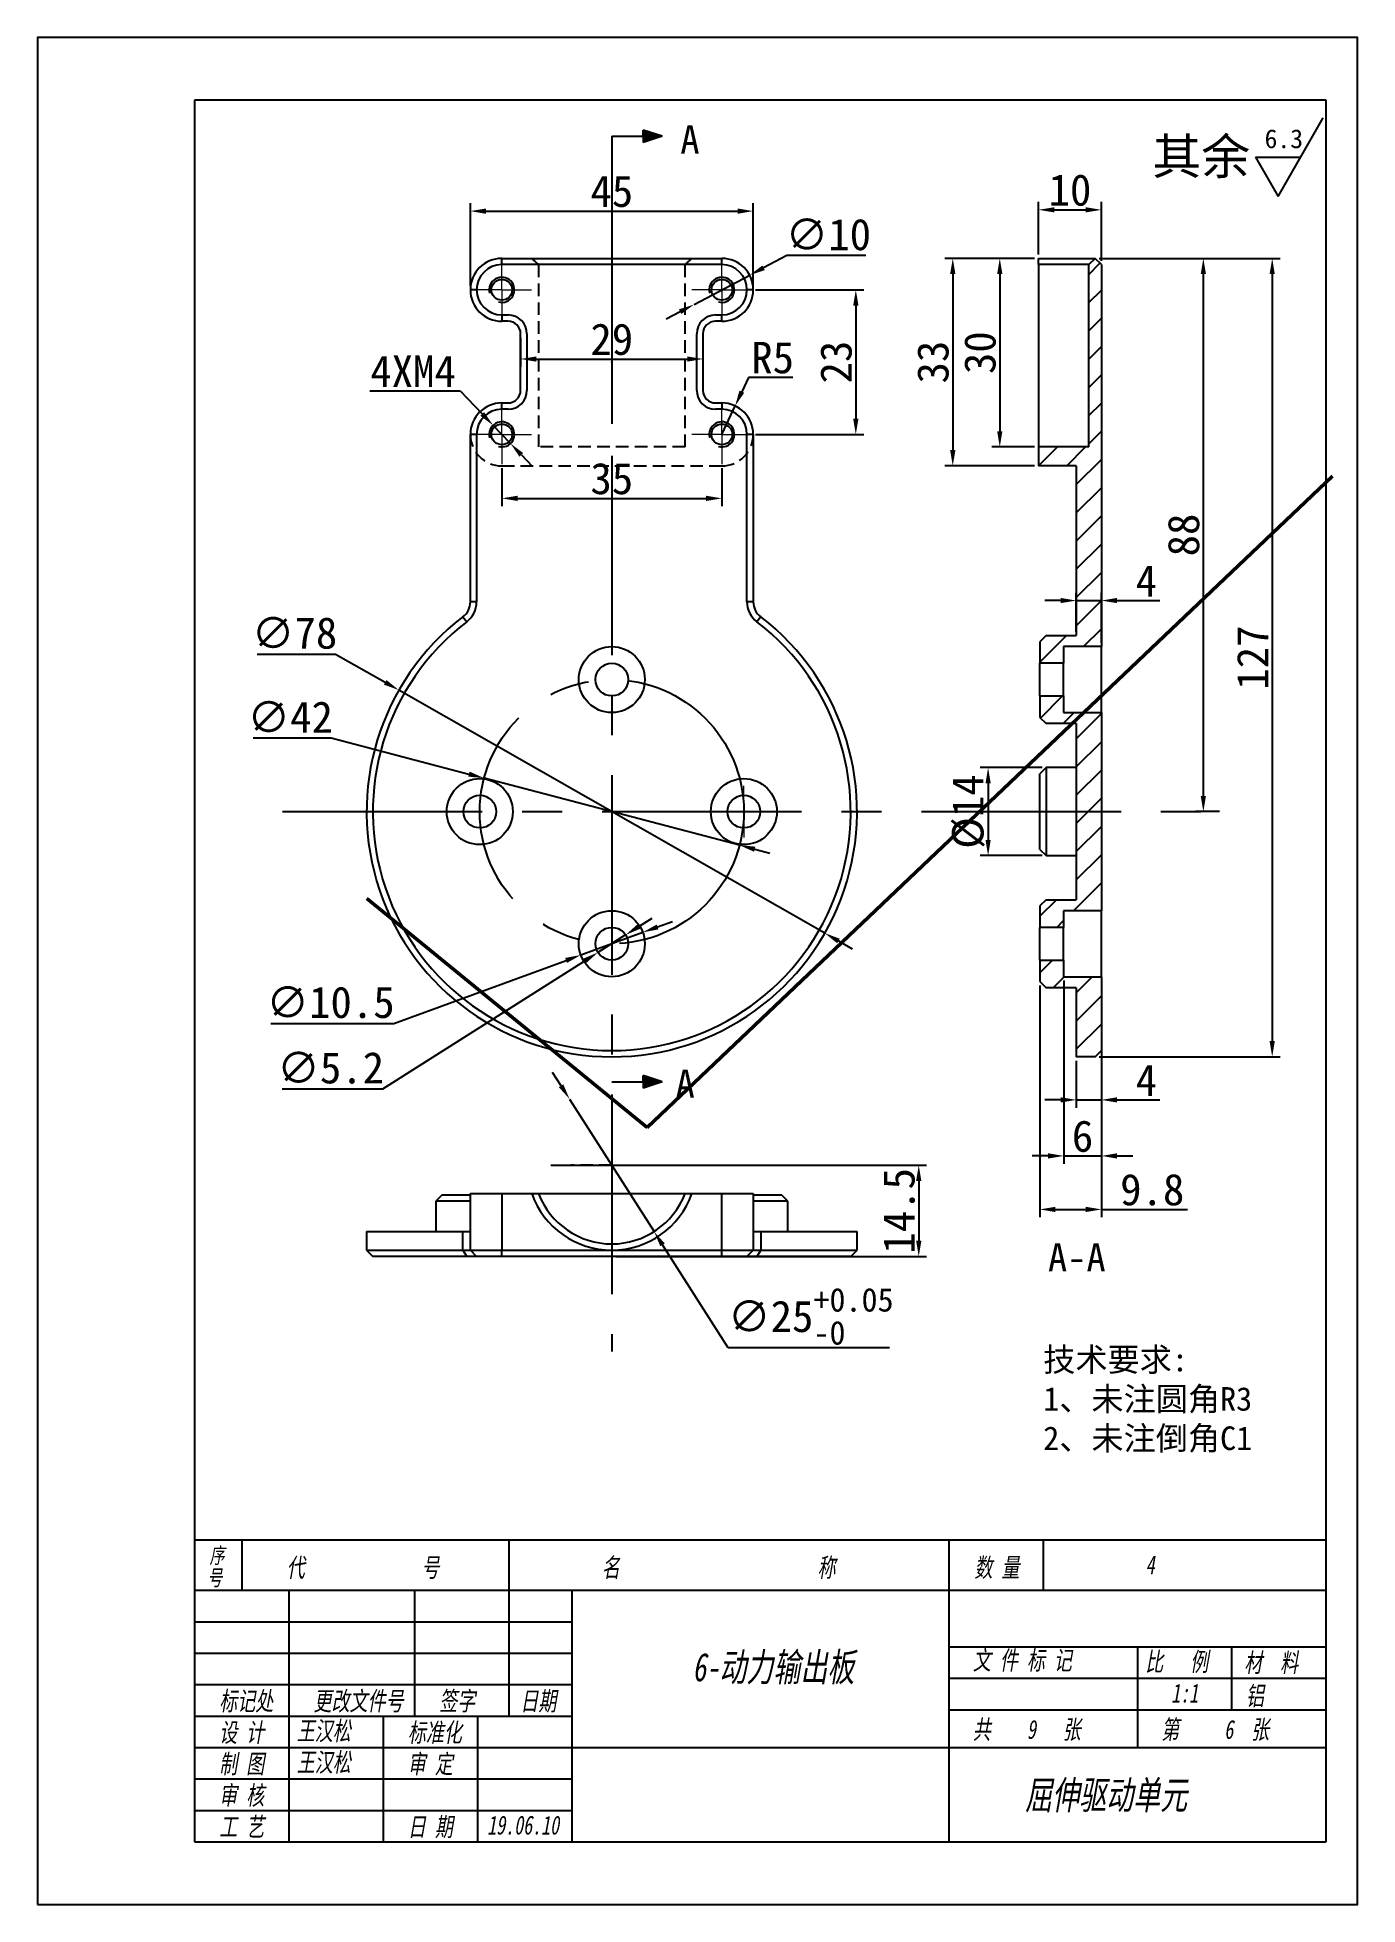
# Model space of a CAD drawing. Header units: millimetres. Extents: x 8840 to 20870, y -7456 to 1741.
# Drawn here: x 11804.6 to 12014.6, y -5488.7 to -5191.7 of the extents above; entities that cross this region are included whole.
import ezdxf

# ---------------------------------------------------------------- set-up
doc = ezdxf.new("R2010")
doc.units = ezdxf.units.MM
doc.linetypes.add('CENTER', pattern=[50.8, 31.75, -6.35, 6.35, -6.35])
doc.linetypes.add('JIS_02_2.0', pattern=[3, 2, -1])
doc.layers.get('0').update_dxf_attribs({"lineweight": 25})
for name, color, linetype in [('中心线', 5, 'CENTER'), ('临时线', 6, 'Continuous'), ('剖面线', 3, 'Continuous'), ('尺寸', 4, 'Continuous'), ('尺寸标注', 4, 'Continuous'), ('文字', 7, 'Continuous'), ('细实线', 2, 'Continuous'), ('虚线', 1, 'JIS_02_2.0')]:
    doc.layers.add(name, color=color, linetype=linetype)
doc.layers.add('粗实线', color=7, linetype='Continuous', lineweight=25)
doc.styles.get("Standard").update_dxf_attribs({"font": ''})
doc.styles.add('样式 2', font='', dxfattribs={"width": 0.7, "oblique": 10})
doc.styles.get('Standard').set_extended_font_data('SimSun')
doc.styles.get('样式 2').set_extended_font_data('SimSun')
doc.dimstyles.new('ISO-25 1.1', dxfattribs={"dimtxt": 5, "dimasz": 2.5, "dimexe": 1.25, "dimexo": 0.625, "dimtad": 1, "dimtoh": 1, "dimdsep": 46, "dimtxsty": 'Standard', "dimcen": 2.5, "dimclrt": 7, "dimadec": 0, "dimazin": 0, "dimtfac": 1, "dimtmove": 0, "dimatfit": 3, "dimfxl": 1, "dimarcsym": 0})
pattern_1 = [(45, (11592.0238, -5586.8202), (-2.245064, 2.245064), [])]

msp = doc.modelspace()

# ---------------------------------------------------------------- texts
at = {"style": '样式 2', "oblique": 10, "width": 0.7}
for s, height, p in [('序', 2.5, (11832.026, -5434.427)), ('代             号', 3, (11844.286, -5436.599)), ('名                      称', 3, (11894.417, -5436.599)), ('数 量', 3, (11953.673, -5436.599)), ('4', 3, (11980.888, -5436.17)), ('号', 2.5, (11831.681, -5437.981)), ('6-动力输出板', 4.5, (11908.82, -5453.193)), ('文 件 标 记', 3, (11953.426, -5451.358)), ('比   例', 3, (11980.85, -5451.576)), ('材  料', 3, (11996.586, -5451.735)), ('标记处', 3, (11833.555, -5457.834)), ('更改文件号', 3, (11848.555, -5457.834)), ('签字', 3, (11868.555, -5457.834)), ('日期', 3, (11881.444, -5457.834)), ('1:1', 3, (11984.958, -5456.576)), ('铝', 3, (11996.863, -5457.019)), ('设 计', 3, (11833.555, -5462.834)), ('王汉松', 3, (11845.888, -5462.576)), ('标准化', 3, (11863.555, -5462.834)), ('共    9   张', 3, (11953.426, -5462.358)), ('第     6  张', 3, (11983.387, -5462.358)), ('制 图', 3, (11833.555, -5467.834)), ('王汉松', 3, (11845.888, -5467.576)), ('审 定', 3, (11863.555, -5467.834)), ('审 核', 3, (11833.555, -5472.834)), ('屈伸驱动单元', 4.5, (11961.748, -5473.539)), ('工 艺', 3, (11833.555, -5477.834)), ('日 期', 3, (11863.555, -5477.834)), ('19.06.10', 3, (11876.163, -5477.573))]:
    msp.add_text(s, height=height, dxfattribs=at).set_placement(p)
at = {"layer": '文字'}
msp.add_text('其余', height=5.7, dxfattribs=at).set_placement((11981.965, -5213.504))
at = {"layer": '文字', "ltscale": 0.1, "insert": (11964.612, -5400.161), "char_height": 3.75, "width": 54.13968, "attachment_point": 1}
msp.add_mtext('{\\fSimSun|b0|i0|c134|p2;技术要求:\\P1、未注圆角R3\\P2、未注倒角C1}', dxfattribs=at)
at = {"layer": '粗实线', "char_height": 4.5}
for s, insert, attachment_point in [('{\\C7;A}', (11909.949, -5205.708), 3), ('{\\C7;A}', (11909.193, -5355.896), 3), ('{\\C7;A-A}', (11965.358, -5383.519), 1)]:
    msp.add_mtext_dynamic_manual_height_columns(s, width=35.09452, gutter_width=18.824, heights=[0], dxfattribs=dict(at, insert=insert, attachment_point=attachment_point))

# ---------------------------------------------------------------- blocks, each defined once
blk = doc.blocks.new('SW_CENTERMARKSYMBOL_5')
at = {"color": 0, "linetype": 'Continuous', "lineweight": 0}
for p, q in [((0, 2.5), (0, 4.1)), ((-2.5, 0), (-4.1, 0)), ((0, 0), (-2.5, 0)), ((0, 0), (0, 2.5)), ((0, 0), (0, -2.5)), ((0, 0), (2.5, 0)), ((2.5, 0), (4.1, 0)), ((0, -2.5), (0, -4.1))]:
    blk.add_line(p, q, dxfattribs=at)
blk = doc.blocks.new('SW_CENTERMARKSYMBOL_6')
at = {"color": 0, "linetype": 'Continuous', "lineweight": 0}
for p, q in [((0, 2.5), (0, 4.75)), ((-2.5, 0), (-4.75, 0)), ((0, 0), (-2.5, 0)), ((0, 0), (0, 2.5)), ((0, 0), (0, -2.5)), ((0, 0), (2.5, 0)), ((2.5, 0), (4.75, 0)), ((0, -2.5), (0, -4.75))]:
    blk.add_line(p, q, dxfattribs=at)
blk = doc.blocks.new('SW_CENTERMARKSYMBOL_7')
at = {"color": 0, "linetype": 'Continuous', "lineweight": 0}
for p, q in [((0, 2.5), (0, 4.75)), ((-2.5, 0), (-4.75, 0)), ((0, 0), (-2.5, 0)), ((0, 0), (0, 2.5)), ((0, 0), (0, -2.5)), ((0, 0), (2.5, 0)), ((2.5, 0), (4.75, 0)), ((0, -2.5), (0, -4.75))]:
    blk.add_line(p, q, dxfattribs=at)
blk = doc.blocks.new('SW_CENTERMARKSYMBOL_8')
at = {"color": 0, "linetype": 'Continuous', "lineweight": 0}
for p, q in [((0, 2.5), (0, 4.75)), ((-2.5, 0), (-4.75, 0)), ((0, 0), (-2.5, 0)), ((0, 0), (0, 2.5)), ((0, 0), (0, -2.5)), ((0, 0), (2.5, 0)), ((2.5, 0), (4.75, 0)), ((0, -2.5), (0, -4.75))]:
    blk.add_line(p, q, dxfattribs=at)
blk = doc.blocks.new('SW_CENTERMARKSYMBOL_9')
at = {"color": 0, "linetype": 'Continuous', "lineweight": 0}
for p, q in [((0, 2.5), (0, 4.75)), ((-2.5, 0), (-4.75, 0)), ((0, 0), (-2.5, 0)), ((0, 0), (0, 2.5)), ((0, 0), (0, -2.5)), ((0, 0), (2.5, 0)), ((2.5, 0), (4.75, 0)), ((0, -2.5), (0, -4.75))]:
    blk.add_line(p, q, dxfattribs=at)
blk = doc.blocks.new('ra')
at = {"layer": '细实线'}
for p, q in [((0, 0), (6, 10.39)), ((-3, 5.2), (0, 0)), ((-3, 5.2), (3, 5.2))]:
    blk.add_line(p, q, dxfattribs=at)
at = {"layer": '文字'}
blk.add_attdef('RA', (-1.78, 6.39), '', height=2.5, dxfattribs=at)
blk = doc.blocks.new('*D516')
at = {"layer": 'Defpoints', "color": 0}
for p in [(11972.86, -5226.88), (11990.07, -5314.88), (11993.3, -5314.88)]:
    blk.add_point(p, dxfattribs=at)
at = {"layer": '尺寸标注', "color": 0, "lineweight": -2}
for p, q in [((11973.48, -5226.88), (11991.32, -5226.88)), ((11990.07, -5229.38), (11990.07, -5312.38)), ((11992.67, -5314.88), (11988.82, -5314.88))]:
    blk.add_line(p, q, dxfattribs=at)
at = {"layer": '尺寸标注', "color": 0}
for points in [[(11989.66, -5229.38), (11990.49, -5229.38), (11990.07, -5226.88)], [(11989.66, -5312.38), (11990.49, -5312.38), (11990.07, -5314.88)]]:
    blk.add_solid(points, dxfattribs=at)
at = {"layer": '尺寸标注', "color": 7, "insert": (11986.95, -5270.88), "char_height": 5, "attachment_point": 5, "rotation": 90}
blk.add_mtext('88', dxfattribs=at)
blk = doc.blocks.new('*D517')
at = {"layer": 'Defpoints', "color": 0}
for p in [(11862.12, -5295.55), (11929.86, -5334.21)]:
    blk.add_point(p, dxfattribs=at)
at = {"layer": '尺寸标注', "color": 0, "lineweight": -2}
for p, q in [((11839.59, -5289.81), (11852.06, -5289.81)), ((11852.06, -5289.81), (11859.95, -5294.31)), ((11929.86, -5334.21), (11862.12, -5295.55)), ((11932.03, -5335.45), (11934.21, -5336.69))]:
    blk.add_line(p, q, dxfattribs=at)
at = {"layer": '尺寸标注', "color": 0}
for points in [[(11860.15, -5293.95), (11859.74, -5294.68), (11862.12, -5295.55)], [(11932.24, -5335.09), (11931.83, -5335.81), (11929.86, -5334.21)]]:
    blk.add_solid(points, dxfattribs=at)
at = {"layer": '尺寸标注', "color": 7, "insert": (11845.52, -5286.5), "char_height": 5, "attachment_point": 5}
blk.add_mtext('∅78', dxfattribs=at)
blk = doc.blocks.new('*D518')
at = {"layer": 'Defpoints', "color": 0}
for p in [(11973.86, -5219.16), (11963.86, -5226.88), (11973.86, -5227.88)]:
    blk.add_point(p, dxfattribs=at)
at = {"layer": '尺寸标注', "color": 0, "lineweight": -2}
for p, q in [((11963.86, -5226.26), (11963.86, -5217.91)), ((11973.86, -5227.26), (11973.86, -5217.91)), ((11966.36, -5219.16), (11971.36, -5219.16))]:
    blk.add_line(p, q, dxfattribs=at)
at = {"layer": '尺寸标注', "color": 0}
for points in [[(11966.36, -5218.75), (11966.36, -5219.58), (11963.86, -5219.16)], [(11971.36, -5218.75), (11971.36, -5219.58), (11973.86, -5219.16)]]:
    blk.add_solid(points, dxfattribs=at)
at = {"layer": '尺寸标注', "color": 7, "insert": (11968.86, -5216.04), "char_height": 5, "attachment_point": 5}
blk.add_mtext('10', dxfattribs=at)
blk = doc.blocks.new('*D519')
at = {"layer": 'Defpoints', "color": 0}
for p in [(11918.49, -5219.37), (11873.49, -5231.88), (11918.49, -5231.88)]:
    blk.add_point(p, dxfattribs=at)
at = {"layer": '尺寸标注', "color": 0, "lineweight": -2}
for p, q in [((11873.49, -5231.26), (11873.49, -5218.12)), ((11918.49, -5231.26), (11918.49, -5218.12)), ((11875.99, -5219.37), (11915.99, -5219.37))]:
    blk.add_line(p, q, dxfattribs=at)
at = {"layer": '尺寸标注', "color": 0}
for points in [[(11875.99, -5218.95), (11875.99, -5219.79), (11873.49, -5219.37)], [(11915.99, -5218.95), (11915.99, -5219.79), (11918.49, -5219.37)]]:
    blk.add_solid(points, dxfattribs=at)
at = {"layer": '尺寸标注', "color": 7, "insert": (11895.99, -5216.24), "char_height": 5, "attachment_point": 5}
blk.add_mtext('45', dxfattribs=at)
blk = doc.blocks.new('*D520')
at = {"layer": 'Defpoints', "color": 0}
for p in [(11878.49, -5259.63), (11913.49, -5259.63), (11913.49, -5265.05)]:
    blk.add_point(p, dxfattribs=at)
at = {"layer": '尺寸标注', "color": 0, "lineweight": -2}
for p, q in [((11878.49, -5260.26), (11878.49, -5266.3)), ((11913.49, -5260.26), (11913.49, -5266.3)), ((11880.99, -5265.05), (11910.99, -5265.05))]:
    blk.add_line(p, q, dxfattribs=at)
at = {"layer": '尺寸标注', "color": 0}
for points in [[(11880.99, -5264.64), (11880.99, -5265.47), (11878.49, -5265.05)], [(11910.99, -5264.64), (11910.99, -5265.47), (11913.49, -5265.05)]]:
    blk.add_solid(points, dxfattribs=at)
at = {"layer": '尺寸标注', "color": 7, "insert": (11895.99, -5261.93), "char_height": 5, "attachment_point": 5}
blk.add_mtext('35', dxfattribs=at)
blk = doc.blocks.new('*D521')
at = {"layer": 'Defpoints', "color": 0}
for p in [(11917.92, -5229.55), (11909.07, -5234.21)]:
    blk.add_point(p, dxfattribs=at)
at = {"layer": '尺寸标注', "color": 0, "lineweight": -2}
for p, q in [((11923.85, -5226.43), (11920.13, -5228.39)), ((11936.37, -5226.43), (11923.85, -5226.43)), ((11909.07, -5234.21), (11917.92, -5229.55)), ((11906.85, -5235.38), (11904.64, -5236.54))]:
    blk.add_line(p, q, dxfattribs=at)
at = {"layer": '尺寸标注', "color": 0}
for points in [[(11919.93, -5228.02), (11920.32, -5228.76), (11917.92, -5229.55)], [(11906.66, -5235.01), (11907.05, -5235.74), (11909.07, -5234.21)]]:
    blk.add_solid(points, dxfattribs=at)
at = {"layer": '尺寸标注', "color": 7, "insert": (11930.42, -5223.12), "char_height": 5, "attachment_point": 5}
blk.add_mtext('∅10', dxfattribs=at)
blk = doc.blocks.new('*D522')
at = {"layer": 'Defpoints', "color": 0}
for p in [(11877.11, -5253.44), (11879.87, -5256.33)]:
    blk.add_point(p, dxfattribs=at)
at = {"layer": '尺寸标注', "color": 0, "lineweight": -2}
for p, q in [((11857.52, -5247.95), (11871.86, -5247.95)), ((11871.86, -5247.95), (11875.38, -5251.63)), ((11879.87, -5256.33), (11877.11, -5253.44)), ((11881.6, -5258.14), (11883.33, -5259.94))]:
    blk.add_line(p, q, dxfattribs=at)
at = {"layer": '尺寸标注', "color": 0}
for points in [[(11875.68, -5251.34), (11875.08, -5251.92), (11877.11, -5253.44)], [(11881.9, -5257.85), (11881.3, -5258.42), (11879.87, -5256.33)]]:
    blk.add_solid(points, dxfattribs=at)
at = {"layer": '尺寸标注', "color": 7, "insert": (11864.38, -5244.83), "char_height": 5, "attachment_point": 5}
blk.add_mtext('4XM4', dxfattribs=at)
blk = doc.blocks.new('*D523')
at = {"layer": 'Defpoints', "color": 0}
for p in [(11915.61, -5250.35), (11913.49, -5254.88)]:
    blk.add_point(p, dxfattribs=at)
at = {"layer": '尺寸标注', "color": 0, "lineweight": -2}
for p, q in [((11917.72, -5245.82), (11916.66, -5248.09)), ((11924.79, -5245.82), (11917.72, -5245.82)), ((11913.49, -5254.88), (11915.61, -5250.35))]:
    blk.add_line(p, q, dxfattribs=at)
at = {"layer": '尺寸标注', "color": 0}
blk.add_solid([(11916.29, -5247.91), (11917.04, -5248.26), (11915.61, -5250.35)], dxfattribs=at)
at = {"layer": '尺寸标注', "color": 7, "insert": (11921.57, -5242.7), "char_height": 5, "attachment_point": 5}
blk.add_mtext('R5', dxfattribs=at)
blk = doc.blocks.new('*D524')
at = {"layer": 'Defpoints', "color": 0}
for p in [(11918.24, -5231.88), (11918.24, -5254.88), (11934.8, -5254.88)]:
    blk.add_point(p, dxfattribs=at)
at = {"layer": '尺寸标注', "color": 0, "lineweight": -2}
for p, q in [((11918.87, -5231.88), (11936.05, -5231.88)), ((11934.8, -5234.38), (11934.8, -5252.38)), ((11918.87, -5254.88), (11936.05, -5254.88))]:
    blk.add_line(p, q, dxfattribs=at)
at = {"layer": '尺寸标注', "color": 0}
for points in [[(11934.38, -5234.38), (11935.22, -5234.38), (11934.8, -5231.88)], [(11934.38, -5252.38), (11935.22, -5252.38), (11934.8, -5254.88)]]:
    blk.add_solid(points, dxfattribs=at)
at = {"layer": '尺寸标注', "color": 7, "insert": (11931.68, -5243.38), "char_height": 5, "attachment_point": 5, "rotation": 90}
blk.add_mtext('23', dxfattribs=at)
blk = doc.blocks.new('*D525')
at = {"layer": 'Defpoints', "color": 0}
for p in [(11881.49, -5238.88), (11910.49, -5238.88), (11910.49, -5242.89)]:
    blk.add_point(p, dxfattribs=at)
at = {"layer": '尺寸标注', "color": 0, "lineweight": -2}
for p, q in [((11881.49, -5239.51), (11881.49, -5244.14)), ((11910.49, -5239.51), (11910.49, -5244.14)), ((11883.99, -5242.89), (11907.99, -5242.89))]:
    blk.add_line(p, q, dxfattribs=at)
at = {"layer": '尺寸标注', "color": 0}
for points in [[(11883.99, -5242.48), (11883.99, -5243.31), (11881.49, -5242.89)], [(11907.99, -5242.48), (11907.99, -5243.31), (11910.49, -5242.89)]]:
    blk.add_solid(points, dxfattribs=at)
at = {"layer": '尺寸标注', "color": 7, "insert": (11895.99, -5239.77), "char_height": 5, "attachment_point": 5}
blk.add_mtext('29', dxfattribs=at)
blk = doc.blocks.new('*D526')
at = {"layer": 'Defpoints', "color": 0}
for p in [(11875.68, -5309.55), (11916.3, -5320.22)]:
    blk.add_point(p, dxfattribs=at)
at = {"layer": '尺寸标注', "color": 0, "lineweight": -2}
for p, q in [((11838.92, -5303.15), (11851.36, -5303.15)), ((11851.36, -5303.15), (11873.26, -5308.91)), ((11916.3, -5320.22), (11875.68, -5309.55)), ((11918.72, -5320.86), (11921.14, -5321.49))]:
    blk.add_line(p, q, dxfattribs=at)
at = {"layer": '尺寸标注', "color": 0}
for points in [[(11873.37, -5308.51), (11873.16, -5309.31), (11875.68, -5309.55)], [(11918.82, -5320.45), (11918.61, -5321.26), (11916.3, -5320.22)]]:
    blk.add_solid(points, dxfattribs=at)
at = {"layer": '尺寸标注', "color": 7, "insert": (11844.83, -5299.84), "char_height": 5, "attachment_point": 5}
blk.add_mtext('∅42', dxfattribs=at)
blk = doc.blocks.new('*D527')
at = {"layer": 'Defpoints', "color": 0}
for p in [(11900.92, -5334.08), (11891.06, -5337.69)]:
    blk.add_point(p, dxfattribs=at)
at = {"layer": '尺寸标注', "color": 0, "lineweight": -2}
for p, q in [((11900.92, -5334.08), (11891.06, -5337.69)), ((11903.27, -5333.22), (11905.62, -5332.36)), ((11861.33, -5348.56), (11888.71, -5338.54)), ((11841.78, -5348.56), (11861.33, -5348.56))]:
    blk.add_line(p, q, dxfattribs=at)
at = {"layer": '尺寸标注', "color": 0}
for points in [[(11903.13, -5332.83), (11903.41, -5333.61), (11900.92, -5334.08)], [(11888.57, -5338.15), (11888.85, -5338.94), (11891.06, -5337.69)]]:
    blk.add_solid(points, dxfattribs=at)
at = {"layer": '尺寸标注', "color": 7, "insert": (11851.24, -5345.24), "char_height": 5, "attachment_point": 5}
blk.add_mtext('∅10.5', dxfattribs=at)
blk = doc.blocks.new('*D528')
at = {"layer": 'Defpoints', "color": 0}
for p in [(11898.19, -5334.49), (11893.79, -5337.28)]:
    blk.add_point(p, dxfattribs=at)
at = {"layer": '尺寸标注', "color": 0, "lineweight": -2}
for p, q in [((11900.3, -5333.15), (11902.41, -5331.81)), ((11898.19, -5334.49), (11893.79, -5337.28)), ((11859.57, -5358.97), (11891.68, -5338.61)), ((11843.57, -5358.97), (11859.57, -5358.97))]:
    blk.add_line(p, q, dxfattribs=at)
at = {"layer": '尺寸标注', "color": 0}
for points in [[(11900.07, -5332.8), (11900.52, -5333.5), (11898.19, -5334.49)], [(11891.46, -5338.26), (11891.91, -5338.97), (11893.79, -5337.28)]]:
    blk.add_solid(points, dxfattribs=at)
at = {"layer": '尺寸标注', "color": 7, "insert": (11851.26, -5355.65), "char_height": 5, "attachment_point": 5}
blk.add_mtext('∅5.2', dxfattribs=at)
blk = doc.blocks.new('*D529')
at = {"layer": 'Defpoints', "color": 0}
for p in [(11969.86, -5353.88), (11973.86, -5352.88), (11973.86, -5360.73)]:
    blk.add_point(p, dxfattribs=at)
at = {"layer": '尺寸标注', "color": 0, "lineweight": -2}
for p, q in [((11969.86, -5354.51), (11969.86, -5361.98)), ((11973.86, -5353.51), (11973.86, -5361.98)), ((11967.36, -5360.73), (11964.86, -5360.73)), ((11969.86, -5360.73), (11973.86, -5360.73)), ((11976.36, -5360.73), (11983.16, -5360.73))]:
    blk.add_line(p, q, dxfattribs=at)
at = {"layer": '尺寸标注', "color": 0}
for points in [[(11967.36, -5360.31), (11967.36, -5361.15), (11969.86, -5360.73)], [(11976.36, -5360.31), (11976.36, -5361.15), (11973.86, -5360.73)]]:
    blk.add_solid(points, dxfattribs=at)
at = {"layer": '尺寸标注', "color": 7, "insert": (11981.01, -5357.6), "char_height": 5, "attachment_point": 5}
blk.add_mtext('4', dxfattribs=at)
blk = doc.blocks.new('*D530')
at = {"layer": 'Defpoints', "color": 0}
for p in [(11967.86, -5341.13), (11973.86, -5341.13), (11973.86, -5369.64)]:
    blk.add_point(p, dxfattribs=at)
at = {"layer": '尺寸标注', "color": 0, "lineweight": -2}
for p, q in [((11967.86, -5341.76), (11967.86, -5370.89)), ((11973.86, -5341.76), (11973.86, -5370.89)), ((11965.36, -5369.64), (11962.86, -5369.64)), ((11967.86, -5369.64), (11973.86, -5369.64)), ((11976.36, -5369.64), (11978.86, -5369.64))]:
    blk.add_line(p, q, dxfattribs=at)
at = {"layer": '尺寸标注', "color": 0}
for points in [[(11965.36, -5369.22), (11965.36, -5370.06), (11967.86, -5369.64)], [(11976.36, -5369.22), (11976.36, -5370.06), (11973.86, -5369.64)]]:
    blk.add_solid(points, dxfattribs=at)
at = {"layer": '尺寸标注', "color": 7, "insert": (11970.86, -5366.52), "char_height": 5, "attachment_point": 5}
blk.add_mtext('6', dxfattribs=at)
blk = doc.blocks.new('*D531')
at = {"layer": 'Defpoints', "color": 0}
for p in [(11964.06, -5341.88), (11973.86, -5352.88), (11973.86, -5378.15)]:
    blk.add_point(p, dxfattribs=at)
at = {"layer": '尺寸标注', "color": 0, "lineweight": -2}
for p, q in [((11964.06, -5342.51), (11964.06, -5379.4)), ((11973.86, -5353.51), (11973.86, -5379.4)), ((11966.56, -5378.15), (11971.36, -5378.15)), ((11973.86, -5378.15), (11987.55, -5378.15))]:
    blk.add_line(p, q, dxfattribs=at)
at = {"layer": '尺寸标注', "color": 0}
for points in [[(11966.56, -5377.73), (11966.56, -5378.57), (11964.06, -5378.15)], [(11971.36, -5377.73), (11971.36, -5378.57), (11973.86, -5378.15)]]:
    blk.add_solid(points, dxfattribs=at)
at = {"layer": '尺寸标注', "color": 7, "insert": (11981.95, -5375.03), "char_height": 5, "attachment_point": 5}
blk.add_mtext('9.8', dxfattribs=at)
blk = doc.blocks.new('*D532')
at = {"layer": 'Defpoints', "color": 0}
for p in [(11889.27, -5360.6), (11902.71, -5381.67)]:
    blk.add_point(p, dxfattribs=at)
at = {"layer": '尺寸标注', "color": 0, "lineweight": -2}
for p, q in [((11887.92, -5358.49), (11886.58, -5356.38)), ((11889.27, -5360.6), (11902.71, -5381.67)), ((11914.49, -5400.15), (11904.06, -5383.78)), ((11940.15, -5400.15), (11914.49, -5400.15))]:
    blk.add_line(p, q, dxfattribs=at)
at = {"layer": '尺寸标注', "color": 0}
for points in [[(11888.28, -5358.26), (11887.57, -5358.71), (11889.27, -5360.6)], [(11904.41, -5383.56), (11903.7, -5384.01), (11902.71, -5381.67)]]:
    blk.add_solid(points, dxfattribs=at)
at = {"layer": '尺寸标注', "color": 7, "insert": (11927.63, -5395.15), "char_height": 5, "attachment_point": 5}
blk.add_mtext('\\A1;∅25{\\H3.750000;\\S+0.05^ -0;}', dxfattribs=at)
blk = doc.blocks.new('*D533')
at = {"layer": 'Defpoints', "color": 0}
for p in [(11895.99, -5371.13), (11895.99, -5385.63), (11944.81, -5385.63)]:
    blk.add_point(p, dxfattribs=at)
at = {"layer": '尺寸标注', "color": 0, "lineweight": -2}
for p, q in [((11896.62, -5371.13), (11946.06, -5371.13)), ((11944.81, -5373.63), (11944.81, -5383.13)), ((11896.62, -5385.63), (11946.06, -5385.63))]:
    blk.add_line(p, q, dxfattribs=at)
at = {"layer": '尺寸标注', "color": 0}
for points in [[(11944.39, -5373.63), (11945.23, -5373.63), (11944.81, -5371.13)], [(11944.39, -5383.13), (11945.23, -5383.13), (11944.81, -5385.63)]]:
    blk.add_solid(points, dxfattribs=at)
at = {"layer": '尺寸标注', "color": 7, "insert": (11941.69, -5378.38), "char_height": 5, "attachment_point": 5, "rotation": 90}
blk.add_mtext('14.5', dxfattribs=at)
blk = doc.blocks.new('*D534')
at = {"layer": 'Defpoints', "color": 0}
for p in [(11963.86, -5226.88), (11957.7, -5256.88), (11963.86, -5256.88)]:
    blk.add_point(p, dxfattribs=at)
at = {"layer": '尺寸标注', "color": 0, "lineweight": -2}
for p, q in [((11963.23, -5226.88), (11956.45, -5226.88)), ((11957.7, -5229.38), (11957.7, -5254.38)), ((11963.23, -5256.88), (11956.45, -5256.88))]:
    blk.add_line(p, q, dxfattribs=at)
at = {"layer": '尺寸标注', "color": 0}
for points in [[(11957.28, -5229.38), (11958.11, -5229.38), (11957.7, -5226.88)], [(11957.28, -5254.38), (11958.11, -5254.38), (11957.7, -5256.88)]]:
    blk.add_solid(points, dxfattribs=at)
at = {"layer": '尺寸标注', "color": 7, "insert": (11954.57, -5241.88), "char_height": 5, "attachment_point": 5, "rotation": 90}
blk.add_mtext('30', dxfattribs=at)
blk = doc.blocks.new('*D535')
at = {"layer": 'Defpoints', "color": 0}
for p in [(11963.86, -5226.88), (11950.22, -5259.88), (11963.86, -5259.88)]:
    blk.add_point(p, dxfattribs=at)
at = {"layer": '尺寸标注', "color": 0, "lineweight": -2}
for p, q in [((11963.23, -5226.88), (11948.97, -5226.88)), ((11950.22, -5229.38), (11950.22, -5257.38)), ((11963.23, -5259.88), (11948.97, -5259.88))]:
    blk.add_line(p, q, dxfattribs=at)
at = {"layer": '尺寸标注', "color": 0}
for points in [[(11949.8, -5229.38), (11950.64, -5229.38), (11950.22, -5226.88)], [(11949.8, -5257.38), (11950.64, -5257.38), (11950.22, -5259.88)]]:
    blk.add_solid(points, dxfattribs=at)
at = {"layer": '尺寸标注', "color": 7, "insert": (11947.09, -5243.38), "char_height": 5, "attachment_point": 5, "rotation": 90}
blk.add_mtext('33', dxfattribs=at)
blk = doc.blocks.new('*D536')
at = {"layer": 'Defpoints', "color": 0}
for p in [(11965.06, -5307.88), (11955.84, -5321.88), (11965.06, -5321.88)]:
    blk.add_point(p, dxfattribs=at)
at = {"layer": '尺寸标注', "color": 0, "lineweight": -2}
for p, q in [((11964.43, -5307.88), (11954.59, -5307.88)), ((11955.84, -5310.38), (11955.84, -5319.38)), ((11964.43, -5321.88), (11954.59, -5321.88))]:
    blk.add_line(p, q, dxfattribs=at)
at = {"layer": '尺寸标注', "color": 0}
for points in [[(11955.43, -5310.38), (11956.26, -5310.38), (11955.84, -5307.88)], [(11955.43, -5319.38), (11956.26, -5319.38), (11955.84, -5321.88)]]:
    blk.add_solid(points, dxfattribs=at)
at = {"layer": '尺寸标注', "color": 7, "insert": (11952.72, -5314.88), "char_height": 5, "attachment_point": 5, "rotation": 90}
blk.add_mtext('%%c14', dxfattribs=at)
blk = doc.blocks.new('*D537')
at = {"layer": 'Defpoints', "color": 0}
for p in [(11973.86, -5281.31), (11969.86, -5286.88), (11973.86, -5288.63)]:
    blk.add_point(p, dxfattribs=at)
at = {"layer": '尺寸标注', "color": 0, "lineweight": -2}
for p, q in [((11969.86, -5286.26), (11969.86, -5280.06)), ((11973.86, -5288.01), (11973.86, -5280.06)), ((11967.36, -5281.31), (11964.86, -5281.31)), ((11969.86, -5281.31), (11973.86, -5281.31)), ((11976.36, -5281.31), (11983.16, -5281.31))]:
    blk.add_line(p, q, dxfattribs=at)
at = {"layer": '尺寸标注', "color": 0}
for points in [[(11967.36, -5280.89), (11967.36, -5281.72), (11969.86, -5281.31)], [(11976.36, -5280.89), (11976.36, -5281.72), (11973.86, -5281.31)]]:
    blk.add_solid(points, dxfattribs=at)
at = {"layer": '尺寸标注', "color": 7, "insert": (11981.01, -5278.18), "char_height": 5, "attachment_point": 5}
blk.add_mtext('4', dxfattribs=at)
blk = doc.blocks.new('*D538')
at = {"layer": 'Defpoints', "color": 0}
for p in [(11972.86, -5226.88), (11972.86, -5353.88), (12001.03, -5353.88)]:
    blk.add_point(p, dxfattribs=at)
at = {"layer": '尺寸标注', "color": 0, "lineweight": -2}
for p, q in [((11973.48, -5226.88), (12002.28, -5226.88)), ((12001.03, -5229.38), (12001.03, -5351.38)), ((11973.48, -5353.88), (12002.28, -5353.88))]:
    blk.add_line(p, q, dxfattribs=at)
at = {"layer": '尺寸标注', "color": 0}
for points in [[(12000.61, -5229.38), (12001.44, -5229.38), (12001.03, -5226.88)], [(12000.61, -5351.38), (12001.44, -5351.38), (12001.03, -5353.88)]]:
    blk.add_solid(points, dxfattribs=at)
at = {"layer": '尺寸标注', "color": 7, "insert": (11997.9, -5290.38), "char_height": 5, "attachment_point": 5, "rotation": 90}
blk.add_mtext('127', dxfattribs=at)
blk = doc.blocks.new('CHECK_DWG')
at = {"layer": '粗实线', "color": 1, "linetype": 'ByBlock', "lineweight": 50}
blk.add_line((0, 0), (109.02, 103.6), dxfattribs=at)
at = {"layer": '粗实线', "color": 1, "linetype": 'ByBlock', "lineweight": 50, "ltscale": 2}
blk.add_line((-44.59, 36.45), (0, 0), dxfattribs=at)

# ---------------------------------------------------------------- dimensions: what is measured, and where the dimension line sits
at = {"layer": '尺寸标注'}
for base, p1, p2, picture, middle in [((11918.49, -5219.37), (11873.49, -5231.883), (11918.49, -5231.883), '*D519', (11895.99, -5216.245)), ((11973.857, -5219.164), (11963.857, -5226.883), (11973.857, -5227.883), '*D518', (11968.857, -5216.039)), ((11910.49, -5242.893), (11881.49, -5238.883), (11910.49, -5238.883), '*D525', (11895.99, -5239.768)), ((11913.49, -5265.052), (11878.49, -5259.633), (11913.49, -5259.633), '*D520', (11895.99, -5261.927)), ((11973.857, -5281.307), (11969.857, -5286.883), (11973.857, -5288.633), '*D537', (11981.009, -5278.182)), ((11973.857, -5369.64), (11967.857, -5341.133), (11973.857, -5341.133), '*D530', (11970.857, -5366.515)), ((11973.857, -5378.15), (11964.057, -5341.883), (11973.857, -5352.883), '*D531', (11981.954, -5375.025)), ((11973.857, -5360.729), (11969.857, -5353.883), (11973.857, -5352.883), '*D529', (11981.009, -5357.604))]:
    dim = msp.add_linear_dim(base=base, p1=p1, p2=p2, dimstyle='ISO-25 1.1', dxfattribs=at)
    dim.commit()
    dim.dimension.update_dxf_attribs({"geometry": picture, "text_midpoint": middle})
for p1, p2, picture, middle in [((11909.065, -5234.211), (11917.915, -5229.555), '*D521', (11930.421, -5226.434)), ((11929.863, -5334.213), (11862.118, -5295.553), '*D517', (11845.515, -5289.815)), ((11916.3, -5320.221), (11875.68, -5309.545), '*D526', (11851.36, -5303.153)), ((11900.921, -5334.08), (11891.06, -5337.686), '*D527', (11851.242, -5348.558)), ((11898.186, -5334.491), (11893.794, -5337.275), '*D528', (11851.256, -5358.972))]:
    dim = msp.add_diameter_dim_2p(p1=p1, p2=p2, dimstyle='ISO-25 1.1', dxfattribs=at)
    dim.commit()
    dim.dimension.update_dxf_attribs({"geometry": picture, "text_midpoint": middle, "dimtype": 163})
for base, p1, p2, picture, middle in [((11950.219, -5259.883), (11963.857, -5226.883), (11963.857, -5259.883), '*D535', (11947.094, -5243.383)), ((11957.696, -5256.883), (11963.857, -5226.883), (11963.857, -5256.883), '*D534', (11954.571, -5241.883)), ((11990.072, -5314.883), (11972.857, -5226.883), (11993.299, -5314.883), '*D516', (11986.947, -5270.883)), ((12001.027, -5353.883), (11972.857, -5226.883), (11972.857, -5353.883), '*D538', (11997.902, -5290.383)), ((11934.801, -5254.883), (11918.24, -5231.883), (11918.24, -5254.883), '*D524', (11931.676, -5243.383)), ((11944.81, -5385.635), (11895.99, -5371.135), (11895.99, -5385.635), '*D533', (11941.685, -5378.385))]:
    dim = msp.add_linear_dim(base=base, p1=p1, p2=p2, angle=90, dimstyle='ISO-25 1.1', dxfattribs=at)
    dim.commit()
    dim.dimension.update_dxf_attribs({"geometry": picture, "text_midpoint": middle})
dim = msp.add_diameter_dim_2p(p1=(11879.872, -5256.329), p2=(11877.108, -5253.437), text='4XM4', dimstyle='ISO-25 1.1', dxfattribs=at)
dim.commit()
dim.dimension.update_dxf_attribs({"geometry": '*D522', "text_midpoint": (11864.377, -5247.951), "dimtype": 163})
dim = msp.add_radius_dim(center=(11913.49, -5254.883), mpoint=(11915.605, -5250.352), dimstyle='ISO-25 1.1', dxfattribs=at)
dim.commit()
dim.dimension.update_dxf_attribs({"geometry": '*D523', "text_midpoint": (11921.568, -5242.697)})
dim = msp.add_linear_dim(base=(11955.844, -5321.883), p1=(11965.057, -5307.883), p2=(11965.057, -5321.883), angle=90, text='%%c14', dimstyle='ISO-25 1.1', dxfattribs=at)
dim.commit()
dim.dimension.update_dxf_attribs({"geometry": '*D536', "text_midpoint": (11952.719, -5314.883)})
dim = msp.add_diameter_dim_2p(p1=(11889.269, -5360.595), p2=(11902.712, -5381.674), dimstyle='ISO-25 1.1', override={"dimgap": 0.625, "dimtol": 1, "dimlim": 0, "dimtp": 0.05, "dimtm": 1e-09, "dimtfac": 0.75, "dimtolj": 1}, dxfattribs=at)
dim.commit()
dim.dimension.update_dxf_attribs({"geometry": '*D532', "text_midpoint": (11927.635, -5400.148), "dimtype": 163})

# ---------------------------------------------------------------- hatches: boundary and pattern name
at = {"layer": '剖面线'}
h = msp.add_hatch(dxfattribs=at)
h.set_pattern_fill('ANSI31', color=256, style=0)
h.set_pattern_definition(pattern_1)
h.paths.add_polyline_path([(11963.857, -5259.883), (11969.857, -5259.883), (11969.857, -5286.883), (11965.057, -5286.883), (11964.057, -5287.883), (11964.057, -5291.283), (11967.857, -5291.283), (11967.857, -5288.633), (11973.857, -5288.633), (11973.857, -5227.883), (11972.857, -5226.883), (11971.857, -5227.883), (11971.857, -5256.883), (11963.857, -5256.883)], flags=0)
h = msp.add_hatch(dxfattribs=at)
h.set_pattern_fill('ANSI31', color=256, style=0)
h.set_pattern_definition(pattern_1)
h.paths.add_polyline_path([(11967.857, -5333.283), (11967.857, -5330.633), (11973.857, -5330.633), (11973.857, -5299.133), (11967.857, -5299.133), (11967.857, -5296.483), (11964.057, -5296.483), (11964.057, -5299.883), (11965.057, -5300.883), (11969.857, -5300.883), (11969.857, -5328.883), (11965.057, -5328.883), (11964.057, -5329.883), (11964.057, -5333.283)], flags=0)
h = msp.add_hatch(dxfattribs=at)
h.set_pattern_fill('ANSI31', color=256, style=0)
h.set_pattern_definition(pattern_1)
h.paths.add_polyline_path([(11964.057, -5338.483), (11964.057, -5341.883), (11965.057, -5342.883), (11969.857, -5342.883), (11969.857, -5353.883), (11972.857, -5353.883), (11973.857, -5352.883), (11973.857, -5341.133), (11967.857, -5341.133), (11967.857, -5338.483)], flags=0)
at = {"layer": '粗实线'}
h = msp.add_hatch(color=256, dxfattribs=at)
h.paths.add_polyline_path([(11903.99, -5207.465), (11900.99, -5207.465), (11900.99, -5208.465)])
h.paths.add_polyline_path([(11903.99, -5207.465), (11900.99, -5206.465), (11900.99, -5207.465)])
h = msp.add_hatch(color=256, dxfattribs=at)
h.paths.add_polyline_path([(11903.99, -5357.861), (11900.99, -5357.861), (11900.99, -5358.861)])
h.paths.add_polyline_path([(11903.99, -5357.861), (11900.99, -5356.861), (11900.99, -5357.861)])

# ---------------------------------------------------------------- linework, layer by layer
for p, q in [((12009.619, -5201.728), (11829.619, -5201.728)), ((11829.619, -5201.728), (11829.619, -5478.728)), ((12009.619, -5478.728), (12009.619, -5201.728)), ((11829.619, -5430.728), (12009.619, -5430.728)), ((11837.119, -5430.728), (11837.119, -5438.728)), ((11879.619, -5430.728), (11879.619, -5438.728)), ((11949.619, -5430.728), (11949.619, -5478.728)), ((11964.619, -5430.728), (11964.619, -5438.728)), ((11829.619, -5438.728), (12009.619, -5438.728)), ((11889.619, -5438.728), (11889.619, -5478.728)), ((11949.619, -5447.728), (12009.619, -5447.728)), ((11829.619, -5453.728), (11889.619, -5453.728)), ((11889.619, -5463.728), (12009.619, -5463.728)), ((11829.619, -5478.728), (12009.619, -5478.728))]:
    msp.add_line(p, q)
msp.add_lwpolyline([(11804.619, -5488.728), (12014.619, -5488.728), (12014.619, -5191.728), (11804.619, -5191.728)], close=True)
at = {"layer": '中心线'}
for p, q in [((11895.99, -5207.465), (11895.99, -5400.738)), ((11895.99, -5221.439), (11895.99, -5262.783)), ((11843.632, -5314.883), (11993.299, -5314.883)), ((11886.286, -5371.135), (11904.855, -5371.135))]:
    msp.add_line(p, q, dxfattribs=at)
msp.add_circle((11895.99, -5314.883), 21, dxfattribs=at)
at = {"layer": '临时线'}
for p, q in [((11844.619, -5438.728), (11844.619, -5478.728)), ((11864.619, -5438.728), (11864.619, -5458.728)), ((11879.619, -5438.728), (11879.619, -5458.728)), ((11829.619, -5443.728), (11889.619, -5443.728)), ((11829.619, -5448.728), (11889.619, -5448.728)), ((11979.58, -5447.728), (11979.58, -5463.728)), ((11994.58, -5447.728), (11994.58, -5457.728)), ((11949.619, -5452.728), (12009.619, -5452.728)), ((11829.619, -5458.728), (11889.619, -5458.728)), ((11859.619, -5458.728), (11859.619, -5478.728)), ((11874.619, -5458.728), (11874.619, -5478.728)), ((11949.619, -5457.728), (12009.619, -5457.728)), ((11829.619, -5463.728), (11889.619, -5463.728)), ((11829.619, -5468.728), (11889.619, -5468.728)), ((11829.619, -5473.728), (11889.619, -5473.728))]:
    msp.add_line(p, q, dxfattribs=at)
at = {"layer": '粗实线'}
for p, q in [((11895.99, -5207.465), (11903.99, -5207.465)), ((11900.99, -5207.465), (11900.99, -5206.465)), ((11903.99, -5207.465), (11900.99, -5206.465)), ((11903.99, -5207.465), (11900.99, -5207.465)), ((11900.99, -5207.465), (11900.99, -5208.465)), ((11903.99, -5207.465), (11900.99, -5208.465)), ((11878.49, -5227.883), (11878.49, -5226.883)), ((11878.49, -5226.883), (11895.99, -5226.883)), ((11895.99, -5226.883), (11913.49, -5226.883)), ((11913.49, -5227.883), (11913.49, -5226.883)), ((11963.857, -5226.883), (11972.857, -5226.883)), ((11972.857, -5226.883), (11971.857, -5227.883)), ((11973.857, -5227.883), (11972.857, -5226.883)), ((11913.49, -5227.883), (11878.49, -5227.883)), ((11971.857, -5227.883), (11963.857, -5227.883)), ((11963.857, -5227.883), (11963.857, -5256.883)), ((11971.857, -5256.883), (11971.857, -5227.883)), ((11973.857, -5227.883), (11973.857, -5288.633)), ((11874.49, -5231.883), (11873.49, -5231.883)), ((11918.49, -5231.883), (11917.49, -5231.883)), ((11878.49, -5235.883), (11879.49, -5235.883)), ((11878.49, -5235.883), (11878.49, -5236.883)), ((11912.49, -5235.883), (11913.49, -5235.883)), ((11913.49, -5236.883), (11913.49, -5235.883)), ((11879.49, -5236.883), (11878.49, -5236.883)), ((11881.49, -5247.883), (11881.49, -5238.883)), ((11882.49, -5238.883), (11882.49, -5247.883)), ((11909.49, -5247.883), (11909.49, -5238.883)), ((11910.49, -5238.883), (11910.49, -5247.883)), ((11913.49, -5236.883), (11912.49, -5236.883)), ((11878.49, -5250.883), (11878.49, -5249.883)), ((11878.49, -5249.883), (11879.49, -5249.883)), ((11879.49, -5250.883), (11878.49, -5250.883)), ((11912.49, -5249.883), (11913.49, -5249.883)), ((11913.49, -5250.883), (11912.49, -5250.883)), ((11913.49, -5249.883), (11913.49, -5250.883)), ((11874.49, -5254.883), (11873.49, -5254.883)), ((11873.49, -5281.51), (11873.49, -5254.883)), ((11874.49, -5254.883), (11874.49, -5281.51)), ((11917.49, -5281.51), (11917.49, -5254.883)), ((11918.49, -5254.883), (11917.49, -5254.883)), ((11918.49, -5254.883), (11918.49, -5281.51)), ((11963.857, -5256.883), (11963.857, -5259.883)), ((11971.857, -5256.883), (11963.857, -5256.883)), ((11969.857, -5259.883), (11963.857, -5259.883)), ((11969.857, -5259.883), (11969.857, -5286.883)), ((11874.49, -5281.51), (11873.49, -5281.51)), ((11918.49, -5281.51), (11917.49, -5281.51)), ((11872.312, -5283.894), (11872.919, -5284.688)), ((11919.669, -5283.894), (11919.062, -5284.688)), ((11965.057, -5286.883), (11964.057, -5287.883)), ((11964.057, -5287.883), (11964.057, -5291.283)), ((11965.057, -5286.883), (11969.857, -5286.883)), ((11973.857, -5288.633), (11967.857, -5288.633)), ((11967.857, -5288.633), (11967.857, -5291.283)), ((11973.857, -5299.133), (11973.857, -5288.633)), ((11967.857, -5291.283), (11964.057, -5291.283)), ((11964.057, -5296.483), (11964.057, -5291.283)), ((11967.857, -5296.483), (11967.857, -5291.283)), ((11964.057, -5296.483), (11964.057, -5299.883)), ((11964.057, -5296.483), (11967.857, -5296.483)), ((11967.857, -5296.483), (11967.857, -5299.133)), ((11964.057, -5299.883), (11965.057, -5300.883)), ((11969.857, -5300.883), (11965.057, -5300.883)), ((11967.857, -5299.133), (11973.857, -5299.133)), ((11969.857, -5300.883), (11969.857, -5328.883)), ((11973.857, -5299.133), (11973.857, -5330.633)), ((11965.057, -5307.883), (11964.057, -5308.883)), ((11964.057, -5320.883), (11964.057, -5308.883)), ((11969.857, -5307.883), (11965.057, -5307.883)), ((11965.057, -5307.883), (11965.057, -5321.883)), ((11964.057, -5320.883), (11965.057, -5321.883)), ((11965.057, -5321.883), (11969.857, -5321.883)), ((11965.057, -5328.883), (11964.057, -5329.883)), ((11964.057, -5329.883), (11964.057, -5333.283)), ((11965.057, -5328.883), (11969.857, -5328.883)), ((11973.857, -5330.633), (11967.857, -5330.633)), ((11967.857, -5330.633), (11967.857, -5333.283)), ((11973.857, -5341.133), (11973.857, -5330.633)), ((11967.857, -5333.283), (11964.057, -5333.283)), ((11964.057, -5338.483), (11964.057, -5333.283)), ((11967.857, -5338.483), (11967.857, -5333.283)), ((11964.057, -5338.483), (11967.857, -5338.483)), ((11964.057, -5338.483), (11964.057, -5341.883)), ((11967.857, -5338.483), (11967.857, -5341.133)), ((11964.057, -5341.883), (11965.057, -5342.883)), ((11969.857, -5342.883), (11965.057, -5342.883)), ((11967.857, -5341.133), (11973.857, -5341.133)), ((11969.857, -5342.883), (11969.857, -5353.883)), ((11973.857, -5341.133), (11973.857, -5352.883)), ((11972.857, -5353.883), (11969.857, -5353.883)), ((11972.857, -5353.883), (11973.857, -5352.883)), ((11895.99, -5357.861), (11903.99, -5357.861)), ((11900.99, -5357.861), (11900.99, -5356.861)), ((11903.99, -5357.861), (11900.99, -5356.861)), ((11903.99, -5357.861), (11900.99, -5357.861)), ((11900.99, -5357.861), (11900.99, -5358.861)), ((11903.99, -5357.861), (11900.99, -5358.861)), ((11873.49, -5384.635), (11873.49, -5375.635)), ((11873.49, -5375.635), (11878.49, -5375.635)), ((11878.49, -5375.635), (11878.49, -5384.635)), ((11878.49, -5375.635), (11883.262, -5375.635)), ((11884.328, -5375.635), (11907.652, -5375.635)), ((11908.718, -5375.635), (11913.49, -5375.635)), ((11913.49, -5384.635), (11913.49, -5375.635)), ((11913.49, -5375.635), (11918.49, -5375.635)), ((11918.49, -5375.635), (11918.49, -5384.635)), ((11868.99, -5375.835), (11867.99, -5376.835)), ((11867.99, -5376.835), (11867.99, -5381.635)), ((11873.49, -5376.835), (11867.99, -5376.835)), ((11868.99, -5375.835), (11873.49, -5375.835)), ((11918.49, -5375.835), (11922.99, -5375.835)), ((11923.99, -5376.835), (11918.49, -5376.835)), ((11923.99, -5376.835), (11922.99, -5375.835)), ((11923.99, -5381.635), (11923.99, -5376.835)), ((11856.99, -5381.635), (11856.99, -5384.635)), ((11856.99, -5381.635), (11872.312, -5381.635)), ((11872.312, -5384.635), (11872.312, -5381.635)), ((11872.312, -5381.635), (11873.49, -5381.635)), ((11918.49, -5381.635), (11919.669, -5381.635)), ((11919.669, -5381.635), (11919.669, -5384.635)), ((11919.669, -5381.635), (11934.99, -5381.635)), ((11934.99, -5384.635), (11934.99, -5381.635)), ((11856.99, -5384.635), (11857.99, -5385.635)), ((11856.99, -5384.635), (11872.312, -5384.635)), ((11872.919, -5385.635), (11857.99, -5385.635)), ((11872.312, -5384.635), (11872.919, -5385.635)), ((11872.312, -5384.635), (11873.49, -5384.635)), ((11874.49, -5385.635), (11872.919, -5385.635)), ((11874.49, -5385.635), (11873.49, -5384.635)), ((11873.49, -5384.635), (11878.49, -5384.635)), ((11878.49, -5385.635), (11874.49, -5385.635)), ((11878.49, -5385.635), (11878.49, -5384.635)), ((11878.49, -5384.635), (11895.99, -5384.635)), ((11913.49, -5385.635), (11878.49, -5385.635)), ((11895.99, -5384.635), (11913.49, -5384.635)), ((11913.49, -5385.635), (11913.49, -5384.635)), ((11913.49, -5384.635), (11918.49, -5384.635)), ((11917.49, -5385.635), (11913.49, -5385.635)), ((11918.49, -5384.635), (11917.49, -5385.635)), ((11919.062, -5385.635), (11917.49, -5385.635)), ((11918.49, -5384.635), (11919.669, -5384.635)), ((11919.669, -5384.635), (11919.062, -5385.635)), ((11933.99, -5385.635), (11919.062, -5385.635)), ((11919.669, -5384.635), (11934.99, -5384.635)), ((11933.99, -5385.635), (11934.99, -5384.635))]:
    msp.add_line(p, q, dxfattribs=at)
for centre, radius in [((11878.49, -5231.883), 1.65), ((11913.49, -5231.883), 1.65), ((11878.49, -5254.883), 1.65), ((11913.49, -5254.883), 1.65), ((11895.99, -5293.883), 5.25), ((11895.99, -5293.883), 2.6), ((11874.99, -5314.883), 5.25), ((11916.99, -5314.883), 5.25), ((11874.99, -5314.883), 2.6), ((11916.99, -5314.883), 2.6), ((11895.99, -5335.883), 5.25), ((11895.99, -5335.883), 2.6)]:
    msp.add_circle(centre, radius, dxfattribs=at)
for centre, radius, start, end in [((11878.49, -5231.883), 5, 90, 180), ((11913.49, -5231.883), 5, 0, 90), ((11878.49, -5231.883), 4, 90, 180), ((11913.49, -5231.883), 4, 0, 90), ((11878.49, -5231.883), 5, 180, 270), ((11878.49, -5231.883), 4, 180, 270), ((11913.49, -5231.883), 4, 270, 0), ((11913.49, -5231.883), 5, 270, 0), ((11879.49, -5238.883), 3, 0, 90), ((11912.49, -5238.883), 3, 90, 180), ((11879.49, -5238.883), 2, 0, 90), ((11912.49, -5238.883), 2, 90, 180), ((11879.49, -5247.883), 3, 270, 0), ((11879.49, -5247.883), 2, 270, 0), ((11912.49, -5247.883), 3, 180, 270), ((11912.49, -5247.883), 2, 180, 270), ((11878.49, -5254.883), 5, 90, 180), ((11878.49, -5254.883), 4, 90, 180), ((11913.49, -5254.883), 5, 0, 90), ((11913.49, -5254.883), 4, 0, 90), ((11870.49, -5281.51), 3, 307.3832, 0), ((11870.49, -5281.51), 4, 307.3832, 0), ((11921.49, -5281.51), 4, 180, 232.6168), ((11921.49, -5281.51), 3, 180, 232.6168), ((11895.99, -5314.883), 39, 127.3832, 52.6168), ((11895.99, -5314.883), 38, 127.3832, 52.6168), ((11895.99, -5371.135), 13.5, 199.47122, 270), ((11895.99, -5371.135), 12.5, 201.1002, 338.8998), ((11895.99, -5371.135), 13.5, 270, 340.52878)]:
    msp.add_arc(centre, radius, start, end, dxfattribs=at)
for points in [[(11963.857, -5227.883), (11963.857, -5227.551), (11963.857, -5227.217), (11963.857, -5226.883)], [(11883.262, -5375.635), (11883.617, -5375.635), (11883.972, -5375.635), (11884.328, -5375.635)], [(11907.652, -5375.635), (11908.008, -5375.635), (11908.364, -5375.635), (11908.718, -5375.635)]]:
    msp.add_open_spline(points, degree=3, dxfattribs=at)
for p in [(11895.99, -5243.383), (11895.99, -5335.883)]:
    msp.add_point(p, dxfattribs=at)
at = {"layer": '细实线'}
for centre in [(11878.49, -5231.883), (11913.49, -5231.883), (11878.49, -5254.883), (11913.49, -5254.883)]:
    msp.add_arc(centre, 2, 255, 195, dxfattribs=at)
at = {"layer": '虚线'}
for p, q in [((11884.328, -5227.883), (11884.328, -5256.883)), ((11907.652, -5256.883), (11907.652, -5227.883)), ((11907.652, -5256.883), (11884.328, -5256.883)), ((11878.49, -5259.883), (11913.49, -5259.883)), ((11895.99, -5371.135), (11889.467, -5371.135))]:
    msp.add_line(p, q, dxfattribs=at)
for centre, start, end in [((11878.49, -5254.883), 180, 270), ((11913.49, -5254.883), 270, 0)]:
    msp.add_arc(centre, 5, start, end, dxfattribs=at)
for points in [[(11884.328, -5227.883), (11883.972, -5227.551), (11883.617, -5227.217), (11883.262, -5226.883)], [(11908.718, -5226.883), (11908.364, -5227.217), (11908.008, -5227.551), (11907.652, -5227.883)]]:
    msp.add_open_spline(points, degree=3, dxfattribs=at)

# ---------------------------------------------------------------- block references
at = {"layer": '中心线'}
for name, p in [('SW_CENTERMARKSYMBOL_8', (11878.49, -5231.883)), ('SW_CENTERMARKSYMBOL_7', (11913.49, -5231.883)), ('SW_CENTERMARKSYMBOL_9', (11878.49, -5254.883)), ('SW_CENTERMARKSYMBOL_6', (11913.49, -5254.883))]:
    msp.add_blockref(name, p, dxfattribs=at)
at = {"layer": '尺寸', "xscale": 1.19999999999709, "yscale": 1.199999999999818, "zscale": 1.2}
msp.add_blockref('ra', (12001.951, -5217.02), dxfattribs=at).add_auto_attribs({'RA': '6.3'})
at = {"layer": '尺寸标注', "lineweight": 100}
msp.add_blockref('CHECK_DWG', (11901.607, -5365.126), dxfattribs=at)
at = {"layer": '粗实线'}
msp.add_blockref('SW_CENTERMARKSYMBOL_5', (11916.99, -5314.883), dxfattribs=at)

msp.set_redraw_order([(e.dxf.handle, doc.entitydb.next_handle()) for e in msp.query("TEXT MTEXT ATTDEF DIMENSION ARC_DIMENSION")])  # texts and dimensions are drawn at this point

doc.saveas('drawing.dxf')
